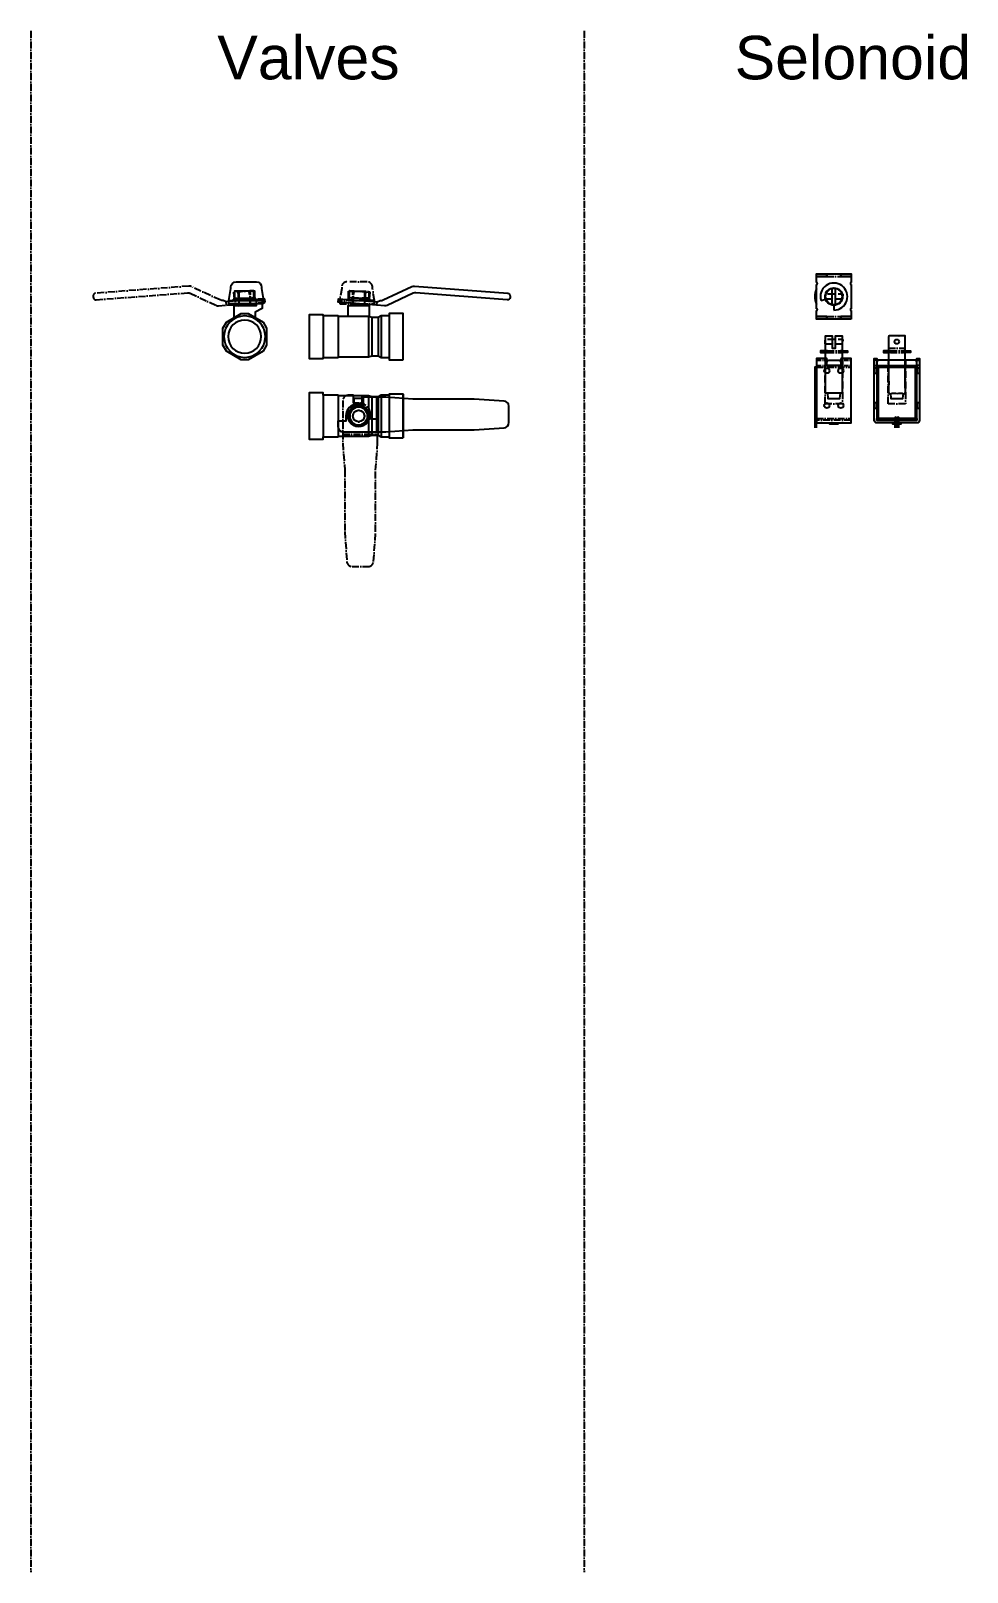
# Model space of a CAD drawing. Header units: millimetres. Extents: x -1110 to 1117, y -1011 to -125.
# Drawn here: x 481 to 1019, y -1011 to -125 of the extents above; entities that cross this region are included whole.
import ezdxf

# ---------------------------------------------------------------- set-up
doc = ezdxf.new("R2010")
doc.units = ezdxf.units.MM
doc.header["$MEASUREMENT"] = 0
doc.linetypes.add('Center', pattern=[4, 2.5, -0.5, 0.5, -0.5])
doc.linetypes.add('DashDot', pattern=[6, 4, -1, 0, -1])
for name, color, linetype, true_color in [('Default', 7, 'Continuous', 0xffffff), ('Selonoid$Selonoid-01', 18, 'Continuous', 0x000000), ('Valve$Valve-90Deg', 18, 'Continuous', 0x000000)]:
    doc.layers.add(name, color=color, linetype=linetype, true_color=true_color)
doc.styles.add('ArialMT', font='')
doc.styles.get('ArialMT').set_extended_font_data('Arial')

msp = doc.modelspace()

# ---------------------------------------------------------------- texts
at = {"layer": 'Default', "char_height": 25, "attachment_point": 7, "style": 'ArialMT'}
for s, insert, width in [('Valves', (587.89, -153.62), 256.25), ('Selonoid', (885.3, -153.62), 315.4891)]:
    msp.add_mtext(s, dxfattribs=dict(at, insert=insert, width=width))

# ---------------------------------------------------------------- linework, layer by layer
at = {"layer": 'Default', "linetype": 'DashDot'}
for points in [[(480.68, -125.4), (480.68, -1010.77)], [(798.86, -125.4), (798.86, -1010.77)]]:
    msp.add_lwpolyline(points, dxfattribs=at)
at = {"layer": 'Selonoid$Selonoid-01'}
for points in [[(938.32, -266.52), (932.32, -266.52), (932.32, -265.02), (938.32, -265.02)], [(952.32, -266.52), (946.32, -266.52), (946.32, -265.02), (952.32, -265.02)], [(938.32, -291.02), (932.32, -291.02), (932.32, -289.52), (938.32, -289.52)], [(952.32, -291.02), (946.32, -291.02), (946.32, -289.52), (952.32, -289.52)], [(947.07, -310.12), (947.07, -333.62), (937.57, -333.62), (937.57, -310.12), (938.57, -310.12), (938.57, -309.12), (937.57, -309.12), (937.57, -300.62), (941.32, -300.62), (941.32, -307.62), (943.32, -307.62), (943.32, -300.62), (947.07, -300.62), (947.07, -309.12), (946.07, -309.12), (946.07, -310.12)], [(946.32, -313.62), (946.32, -317.62), (938.32, -317.62), (938.32, -313.62), (932.32, -313.62), (932.32, -350.62), (952.32, -350.62), (952.32, -313.62)], [(967.05, -318.62), (967.05, -317.62), (990.05, -317.62), (990.05, -318.62)], [(989.05, -348.12), (968.05, -348.12), (968.05, -318.62), (989.05, -318.62)], [(965.55, -322.12), (967.05, -322.12), (967.05, -319.12), (965.55, -319.12)], [(990.05, -322.12), (991.55, -322.12), (991.55, -319.12), (990.05, -319.12)], [(965.55, -342.12), (967.05, -342.12), (967.05, -339.12), (965.55, -339.12)], [(990.05, -342.12), (991.55, -342.12), (991.55, -339.12), (990.05, -339.12)], [(967.05, -349.12), (967.05, -348.12), (990.05, -348.12), (990.05, -349.12)]]:
    msp.add_lwpolyline(points, close=True, dxfattribs=at)
for points in [[(932.32, -270.02), (932.32, -266.52), (938.32, -266.52), (938.32, -265.02), (946.32, -265.02), (946.32, -266.52), (952.32, -266.52), (952.32, -270.02)], [(932.32, -285.02), (932.32, -271.02)], [(941.32, -282.66), (941.32, -273.38)], [(943.32, -282.66), (943.32, -273.38)], [(952.32, -271.02), (952.32, -285.02)], [(932.32, -277.02), (931.82, -277.02)], [(931.82, -278.02), (932.32, -278.02)], [(932.32, -278.02), (931.82, -278.02)], [(931.82, -279.02), (932.32, -279.02)], [(934.92, -280.35), (937.78, -279.45)], [(942.32, -282.77), (942.32, -285.77)], [(952.32, -286.02), (952.32, -289.52), (946.32, -289.52), (946.32, -291.02), (938.32, -291.02), (938.32, -289.52), (932.32, -289.52), (932.32, -286.02)], [(937.57, -309.12), (934.57, -309.12), (934.57, -310.12), (937.57, -310.12)], [(947.07, -309.12), (950.07, -309.12), (950.07, -310.12), (947.07, -310.12)], [(973.8, -309.12), (970.8, -309.12), (970.8, -310.12), (973.8, -310.12)], [(983.3, -309.12), (986.3, -309.12), (986.3, -310.12), (983.3, -310.12)], [(932.32, -318.62), (931.32, -318.62), (931.32, -348.12), (932.32, -348.12)], [(946.32, -315.62), (946.32, -317.62), (938.32, -317.62), (938.32, -315.62)], [(939.32, -314.62), (945.32, -314.62)], [(965.55, -349.12), (965.55, -313.62), (967.05, -313.62), (967.05, -349.12), (990.05, -349.12), (990.05, -313.62), (991.55, -313.62), (991.55, -349.12)], [(967.05, -315.62), (967.05, -317.62), (990.05, -317.62), (990.05, -315.62)], [(989.05, -314.62), (968.05, -314.62)], [(938.57, -333.62), (938.82, -336.62), (945.82, -336.62), (946.07, -333.62)], [(974.8, -333.62), (975.05, -336.62), (982.05, -336.62), (982.3, -333.62)], [(931.32, -348.12), (931.32, -353.46)], [(932.22, -348.12), (932.22, -353.46)], [(939.82, -350.62), (939.82, -351.12), (944.82, -351.12), (944.82, -350.62)], [(990.05, -350.62), (967.05, -350.62)], [(976.05, -350.62), (976.05, -351.12), (981.05, -351.12), (981.05, -350.62)], [(977.55, -353.46), (977.55, -347.62)], [(978.55, -353.46), (978.55, -347.62)], [(978.55, -347.62), (978.55, -353.46)], [(979.55, -347.62), (979.55, -353.46)]]:
    msp.add_lwpolyline(points, dxfattribs=at)
at = {"layer": 'Selonoid$Selonoid-01', "linetype": 'DashDot'}
for points in [[(938.32, -266.52), (946.32, -266.52)], [(938.32, -289.52), (946.32, -289.52)], [(938.57, -309.12), (946.07, -309.12)], [(973.8, -307.62), (983.3, -307.62)], [(974.8, -309.12), (982.3, -309.12)], [(932.32, -318.62), (952.32, -318.62)], [(947.32, -314.62), (947.32, -339.62), (937.32, -339.62), (937.32, -314.62)], [(938.57, -310.12), (946.07, -310.12)], [(968.05, -314.62), (965.55, -314.62), (965.55, -317.62), (967.05, -317.62)], [(983.55, -314.62), (983.55, -339.62), (973.55, -339.62), (973.55, -314.62)], [(974.8, -310.12), (982.3, -310.12)], [(989.05, -314.62), (991.55, -314.62), (991.55, -317.62), (990.05, -317.62)], [(932.32, -348.12), (952.32, -348.12)], [(952.32, -349.12), (932.32, -349.12)]]:
    msp.add_lwpolyline(points, dxfattribs=at)
at = {"layer": 'Selonoid$Selonoid-01', "linetype": 'Center'}
for points in [[(932.32, -314.62), (952.32, -314.62)], [(932.32, -317.62), (952.32, -317.62)]]:
    msp.add_lwpolyline(points, dxfattribs=at)
at = {"layer": 'Selonoid$Selonoid-01'}
for centre, radius in [((942.32, -278.02), 5), ((942.32, -278.02), 4.75), ((978.55, -303.92), 1.3), ((938.32, -320.62), 1.5), ((946.32, -320.62), 1.5), ((938.32, -340.62), 1.5), ((946.32, -340.62), 1.5)]:
    msp.add_circle(centre, radius, dxfattribs=at)
for centre, radius, start, end in [((942.32, -278.02), 11, 155.38002, 204.61998), ((932.32, -270.52), 0.5, 270, 90), ((942.32, -278.02), 7.75, 270, 197.45724), ((952.32, -270.52), 0.5, 90, 270), ((932.32, -285.52), 0.5, 270, 90), ((952.32, -285.52), 0.5, 90, 270), ((968.05, -315.62), 1, 90, 180), ((989.05, -315.62), 1, 0, 90), ((932.32, -348.12), 1, 90, 180), ((932.32, -348.12), 0.1, 90, 180)]:
    msp.add_arc(centre, radius, start, end, dxfattribs=at)
at = {"layer": 'Selonoid$Selonoid-01', "extrusion": (0, 0, -1)}
for centre, radius, start, end in [((-939.32, -315.62), 1, 0, 90), ((-945.32, -315.62), 1, 90, 180), ((-967.05, -349.12), 1.5, 270, 0), ((-978.05, -347.62), 0.5, 0, 90), ((-978.05, -347.62), 0.5, 90, 180), ((-979.05, -347.62), 0.5, 0, 90), ((-979.05, -347.62), 0.5, 90, 180), ((-990.05, -349.12), 1.5, 180, 270)]:
    msp.add_arc(centre, radius, start, end, dxfattribs=at)
at = {"layer": 'Selonoid$Selonoid-01'}
for points, weights in [([(931.82, -277.02), (931.32, -277.02), (931.32, -277.52), (931.32, -278.02), (931.82, -278.02)], [1, 0.707106781187, 1, 0.707106781185, 1]), ([(931.82, -278.02), (931.32, -278.02), (931.32, -278.52), (931.32, -279.02), (931.82, -279.02)], [1, 0.707106781185, 1, 0.707106781187, 1])]:
    msp.add_rational_spline(points, weights, degree=2, knots=[0, 0, 0, 0.0785398, 0.0785398, 0.1570796, 0.1570796, 0.1570796], dxfattribs=at)
at = {"layer": 'Selonoid$Selonoid-01', "linetype": 'DashDot'}
for points in [[(937.07, -279.32), (937.07, -278.02), (937.07, -276.72), (942.32, -276.72), (947.57, -276.72), (947.57, -278.02), (947.57, -279.32), (942.32, -279.32), (937.07, -279.32)], [(937.07, -305.22), (937.07, -303.92), (937.07, -302.62), (942.32, -302.62), (947.57, -302.62), (947.57, -303.92), (947.57, -305.22), (942.32, -305.22), (937.07, -305.22)]]:
    msp.add_open_spline(points, degree=2, knots=[0, 0, 0, 1, 1, 2, 2, 3, 3, 4, 4, 4], dxfattribs=at)
at = {"layer": 'Selonoid$Selonoid-01'}
msp.add_open_spline([(983.3, -310.12), (983.3, -321.87), (983.3, -333.62), (978.55, -333.62), (973.8, -333.62), (973.8, -321.87), (973.8, -310.12), (974.3, -310.12), (974.8, -310.12), (974.8, -309.62), (974.8, -309.12), (974.3, -309.12), (973.8, -309.12), (973.8, -304.87), (973.8, -300.62), (978.55, -300.62), (983.3, -300.62), (983.3, -304.87), (983.3, -309.12), (982.8, -309.12), (982.3, -309.12), (982.3, -309.62), (982.3, -310.12), (982.8, -310.12), (983.3, -310.12)], degree=2, knots=[0, 0, 0, 1, 1, 2, 2, 3, 3, 4, 4, 5, 5, 6, 6, 7, 7, 8, 8, 9, 9, 10, 10, 11, 11, 12, 12, 12], dxfattribs=at)
at = {"layer": 'Valve$Valve-90Deg', "linetype": 'DashDot'}
for points in [[(571.49, -272.02), (517.93, -276.11)], [(589.55, -279.99), (572.98, -272.29)], [(659.39, -272.61), (659.39, -273.41), (658.24, -280.21)], [(674.09, -269.61), (662.39, -269.61)], [(678.24, -280.21), (677.09, -273.41), (677.09, -272.61)], [(516.55, -277.72), (516.61, -278.52)], [(518.22, -279.9), (570.79, -275.89)], [(572.28, -276.16), (587.18, -283.08)], [(588.67, -283.35), (593.13, -283.01), (592.97, -281.01), (591.25, -280.24), (591.04, -280.26)], [(593.13, -283.01), (615.41, -281.31), (615.26, -279.31), (592.97, -281.01)], [(669.29, -339.26), (666.14, -339.26), (666.14, -334.76), (663.04, -334.76)], [(660.04, -337.76), (660.04, -362.34), (661.19, -377.85), (661.19, -413.06), (662.35, -430.26)], [(677.72, -430.26), (678.89, -413.06), (678.89, -377.85), (680.04, -362.34), (680.04, -348.51), (675.89, -348.51), (675.89, -345.86)], [(660.04, -357.11), (680.04, -357.11)], [(665.34, -433.06), (674.73, -433.06)]]:
    msp.add_lwpolyline(points, dxfattribs=at)
at = {"layer": 'Valve$Valve-90Deg'}
for points in [[(594.52, -280.21), (595.67, -273.41), (595.67, -272.61)], [(598.67, -269.61), (610.37, -269.61)], [(613.37, -272.61), (613.37, -273.41), (614.52, -280.21)], [(683.21, -279.99), (699.78, -272.29)], [(701.27, -272.02), (754.82, -276.11)], [(597.62, -290.78), (597.62, -283.21), (610.37, -283.21), (610.37, -279.71), (613.62, -279.71), (613.62, -284.91), (609.62, -286.91), (609.62, -290.78)], [(679.63, -283.01), (657.35, -281.31), (657.5, -279.31), (679.79, -281.01)], [(663.14, -289.41), (663.14, -283.21), (675.14, -283.21), (675.14, -289.54)], [(684.09, -283.35), (679.63, -283.01), (679.79, -281.01), (681.5, -280.24), (681.72, -280.26)], [(700.48, -276.16), (685.58, -283.08)], [(754.54, -279.9), (701.97, -275.89)], [(756.21, -277.72), (756.15, -278.52)], [(648.74, -289.16), (648.74, -312.96)], [(657.34, -289.41), (657.34, -312.7)], [(674.74, -289.41), (674.74, -312.7)], [(676.74, -290.06), (676.74, -312.06)], [(680.34, -290.06), (680.34, -312.06)], [(682.04, -289.16), (682.04, -312.96)], [(686.74, -289.16), (686.74, -312.96)], [(640.74, -333.36), (640.74, -359.96)], [(648.74, -334.76), (648.74, -358.56)], [(657.34, -335.01), (657.34, -358.31)], [(752.74, -338.07), (735.54, -336.91), (700.33, -336.91), (684.82, -335.76), (670.99, -335.76), (670.99, -339.91), (668.34, -339.91)], [(674.74, -335.01), (674.74, -344.51)], [(676.74, -335.66), (676.74, -357.66)], [(679.59, -355.76), (679.59, -335.76)], [(680.34, -335.66), (680.34, -357.66)], [(682.04, -334.76), (682.04, -358.56)], [(686.74, -334.76), (686.74, -358.56)], [(694.74, -334.16), (694.74, -359.16)], [(671.89, -341.33), (671.89, -336.66), (666.39, -336.66), (666.39, -341.33)], [(755.54, -350.46), (755.54, -341.06)], [(661.74, -346.51), (661.74, -349.66), (657.24, -349.66), (657.24, -352.76)], [(660.24, -355.76), (684.82, -355.76), (700.33, -354.61), (735.54, -354.61), (752.74, -353.45)], [(674.74, -348.81), (674.74, -358.31)]]:
    msp.add_lwpolyline(points, dxfattribs=at)
for points in [[(614.52, -282.21), (594.52, -282.21), (594.52, -280.21), (614.52, -280.21)], [(597.52, -280.21), (597.52, -279.01), (609.72, -279.01), (609.72, -280.21)], [(597.85, -279.01), (609.4, -279.01), (609.4, -275.01), (597.85, -275.01)], [(675.45, -280.68), (675.54, -279.49), (663.37, -278.56), (663.28, -279.75)], [(675.21, -279.46), (663.7, -278.58), (664, -274.59), (675.52, -275.47)], [(591.12, -296.11), (593.09, -292.71), (601.66, -287.76), (605.59, -287.76), (614.16, -292.71), (616.12, -296.11), (616.12, -306.01), (614.16, -309.41), (605.59, -314.36), (601.66, -314.36), (593.09, -309.41), (591.12, -306.01)], [(694.74, -314.36), (694.74, -287.76), (686.74, -287.76), (686.74, -289.16), (682.04, -289.16), (680.34, -290.06), (676.74, -290.06), (674.74, -289.41), (657.34, -289.41), (657.34, -289.16), (648.74, -289.16), (648.74, -288.56), (640.74, -288.56), (640.74, -313.56), (648.74, -313.56), (648.74, -312.96), (657.34, -312.96), (657.34, -312.7), (674.74, -312.7), (676.74, -312.06), (680.34, -312.06), (682.04, -312.96), (686.74, -312.96), (686.74, -314.36)], [(694.74, -359.16), (694.74, -334.16), (686.74, -334.16), (686.74, -334.76), (682.04, -334.76), (680.34, -335.66), (676.74, -335.66), (674.74, -335.01), (657.34, -335.01), (657.34, -334.76), (648.74, -334.76), (648.74, -333.36), (640.74, -333.36), (640.74, -359.96), (648.74, -359.96), (648.74, -358.56), (657.34, -358.56), (657.34, -358.31), (674.74, -358.31), (676.74, -357.66), (680.34, -357.66), (682.04, -358.56), (686.74, -358.56), (686.74, -359.16)], [(674.91, -346.66), (672.02, -341.66), (666.25, -341.66), (663.36, -346.66), (666.25, -351.66), (672.02, -351.66)]]:
    msp.add_lwpolyline(points, close=True, dxfattribs=at)
at = {"layer": 'Valve$Valve-90Deg', "linetype": 'DashDot'}
for points in [[(597.31, -280.68), (597.22, -279.49), (609.39, -278.56), (609.48, -279.75)], [(597.55, -279.46), (609.06, -278.58), (608.76, -274.59), (597.24, -275.47)], [(599.71, -275.28), (600.33, -283.46), (606.91, -282.96), (606.29, -274.78)], [(600.32, -275.01), (600.32, -283.21), (606.92, -283.21), (606.92, -275.01)], [(658.24, -282.21), (678.24, -282.21), (678.24, -280.21), (658.24, -280.21)], [(675.24, -280.21), (675.24, -279.01), (663.04, -279.01), (663.04, -280.21)], [(674.91, -279.01), (663.36, -279.01), (663.36, -275.01), (674.91, -275.01)], [(672.44, -275.01), (672.44, -283.21), (665.84, -283.21), (665.84, -275.01)], [(673.05, -275.28), (672.43, -283.46), (665.85, -282.96), (666.47, -274.78)], [(669.14, -352.43), (674.14, -349.55), (674.14, -343.77), (669.14, -340.89), (664.14, -343.77), (664.14, -349.55)]]:
    msp.add_lwpolyline(points, close=True, dxfattribs=at)
at = {"layer": 'Valve$Valve-90Deg', "extrusion": (0, 0, -1)}
for radius in [11.9, 9.5]:
    msp.add_circle((-603.62, -301.06), radius, dxfattribs=at)
at = {"layer": 'Valve$Valve-90Deg'}
for radius in [6.1, 3.3]:
    msp.add_circle((669.14, -346.66), radius, dxfattribs=at)
at = {"layer": 'Valve$Valve-90Deg', "linetype": 'DashDot'}
for radius in [6.1, 3.3]:
    msp.add_circle((669.14, -346.66), radius, dxfattribs=at)
for centre, radius, start, end in [((571.72, -275.02), 3, 65.0878, 94.36687), ((662.39, -272.61), 3, 90, 180), ((674.09, -272.61), 3, 0, 90), ((518.05, -277.61), 1.5, 94.36687, 184.36687), ((518.11, -278.41), 1.5, 184.36687, 274.36687), ((588.44, -280.36), 3, 245.0878, 274.36687), ((663.04, -337.76), 3, 90, 180), ((669.29, -345.86), 6.6, 0, 90), ((665.34, -430.06), 3, 183.86161, 270), ((674.73, -430.06), 3, 270, 356.13839)]:
    msp.add_arc(centre, radius, start, end, dxfattribs=at)
at = {"layer": 'Valve$Valve-90Deg', "extrusion": (0, 0, -1)}
for centre, radius, start, end in [((-598.67, -272.61), 3, 0, 90), ((-610.37, -272.61), 3, 90, 180), ((-701.04, -275.02), 3, 65.0878, 94.36687), ((-684.32, -280.36), 3, 245.0878, 274.36687), ((-754.65, -278.41), 1.5, 184.36687, 274.36687), ((-754.71, -277.61), 1.5, 94.36687, 184.36687)]:
    msp.add_arc(centre, radius, start, end, dxfattribs=at)
at = {"layer": 'Valve$Valve-90Deg', "linetype": 'DashDot', "extrusion": (0, 0, -1)}
for centre, start, end in [((-571.02, -278.88), 85.63313, 114.9122), ((-590.81, -277.27), 265.63313, 294.9122)]:
    msp.add_arc(centre, 3, start, end, dxfattribs=at)
at = {"layer": 'Valve$Valve-90Deg'}
for centre, radius, start, end in [((681.95, -277.27), 3, 265.63313, 294.9122), ((701.74, -278.88), 3, 85.63313, 114.9122), ((668.34, -346.51), 6.6, 90, 180), ((669.14, -346.66), 6, 117.27961, 62.72039), ((752.54, -341.06), 3, 0, 86.13839), ((660.24, -352.76), 3, 180, 270), ((752.54, -350.46), 3, 273.86161, 0)]:
    msp.add_arc(centre, radius, start, end, dxfattribs=at)

msp.set_redraw_order([(e.dxf.handle, doc.entitydb.next_handle()) for e in msp.query("TEXT MTEXT ATTDEF DIMENSION ARC_DIMENSION")])  # texts and dimensions are drawn at this point

doc.saveas('drawing.dxf')
